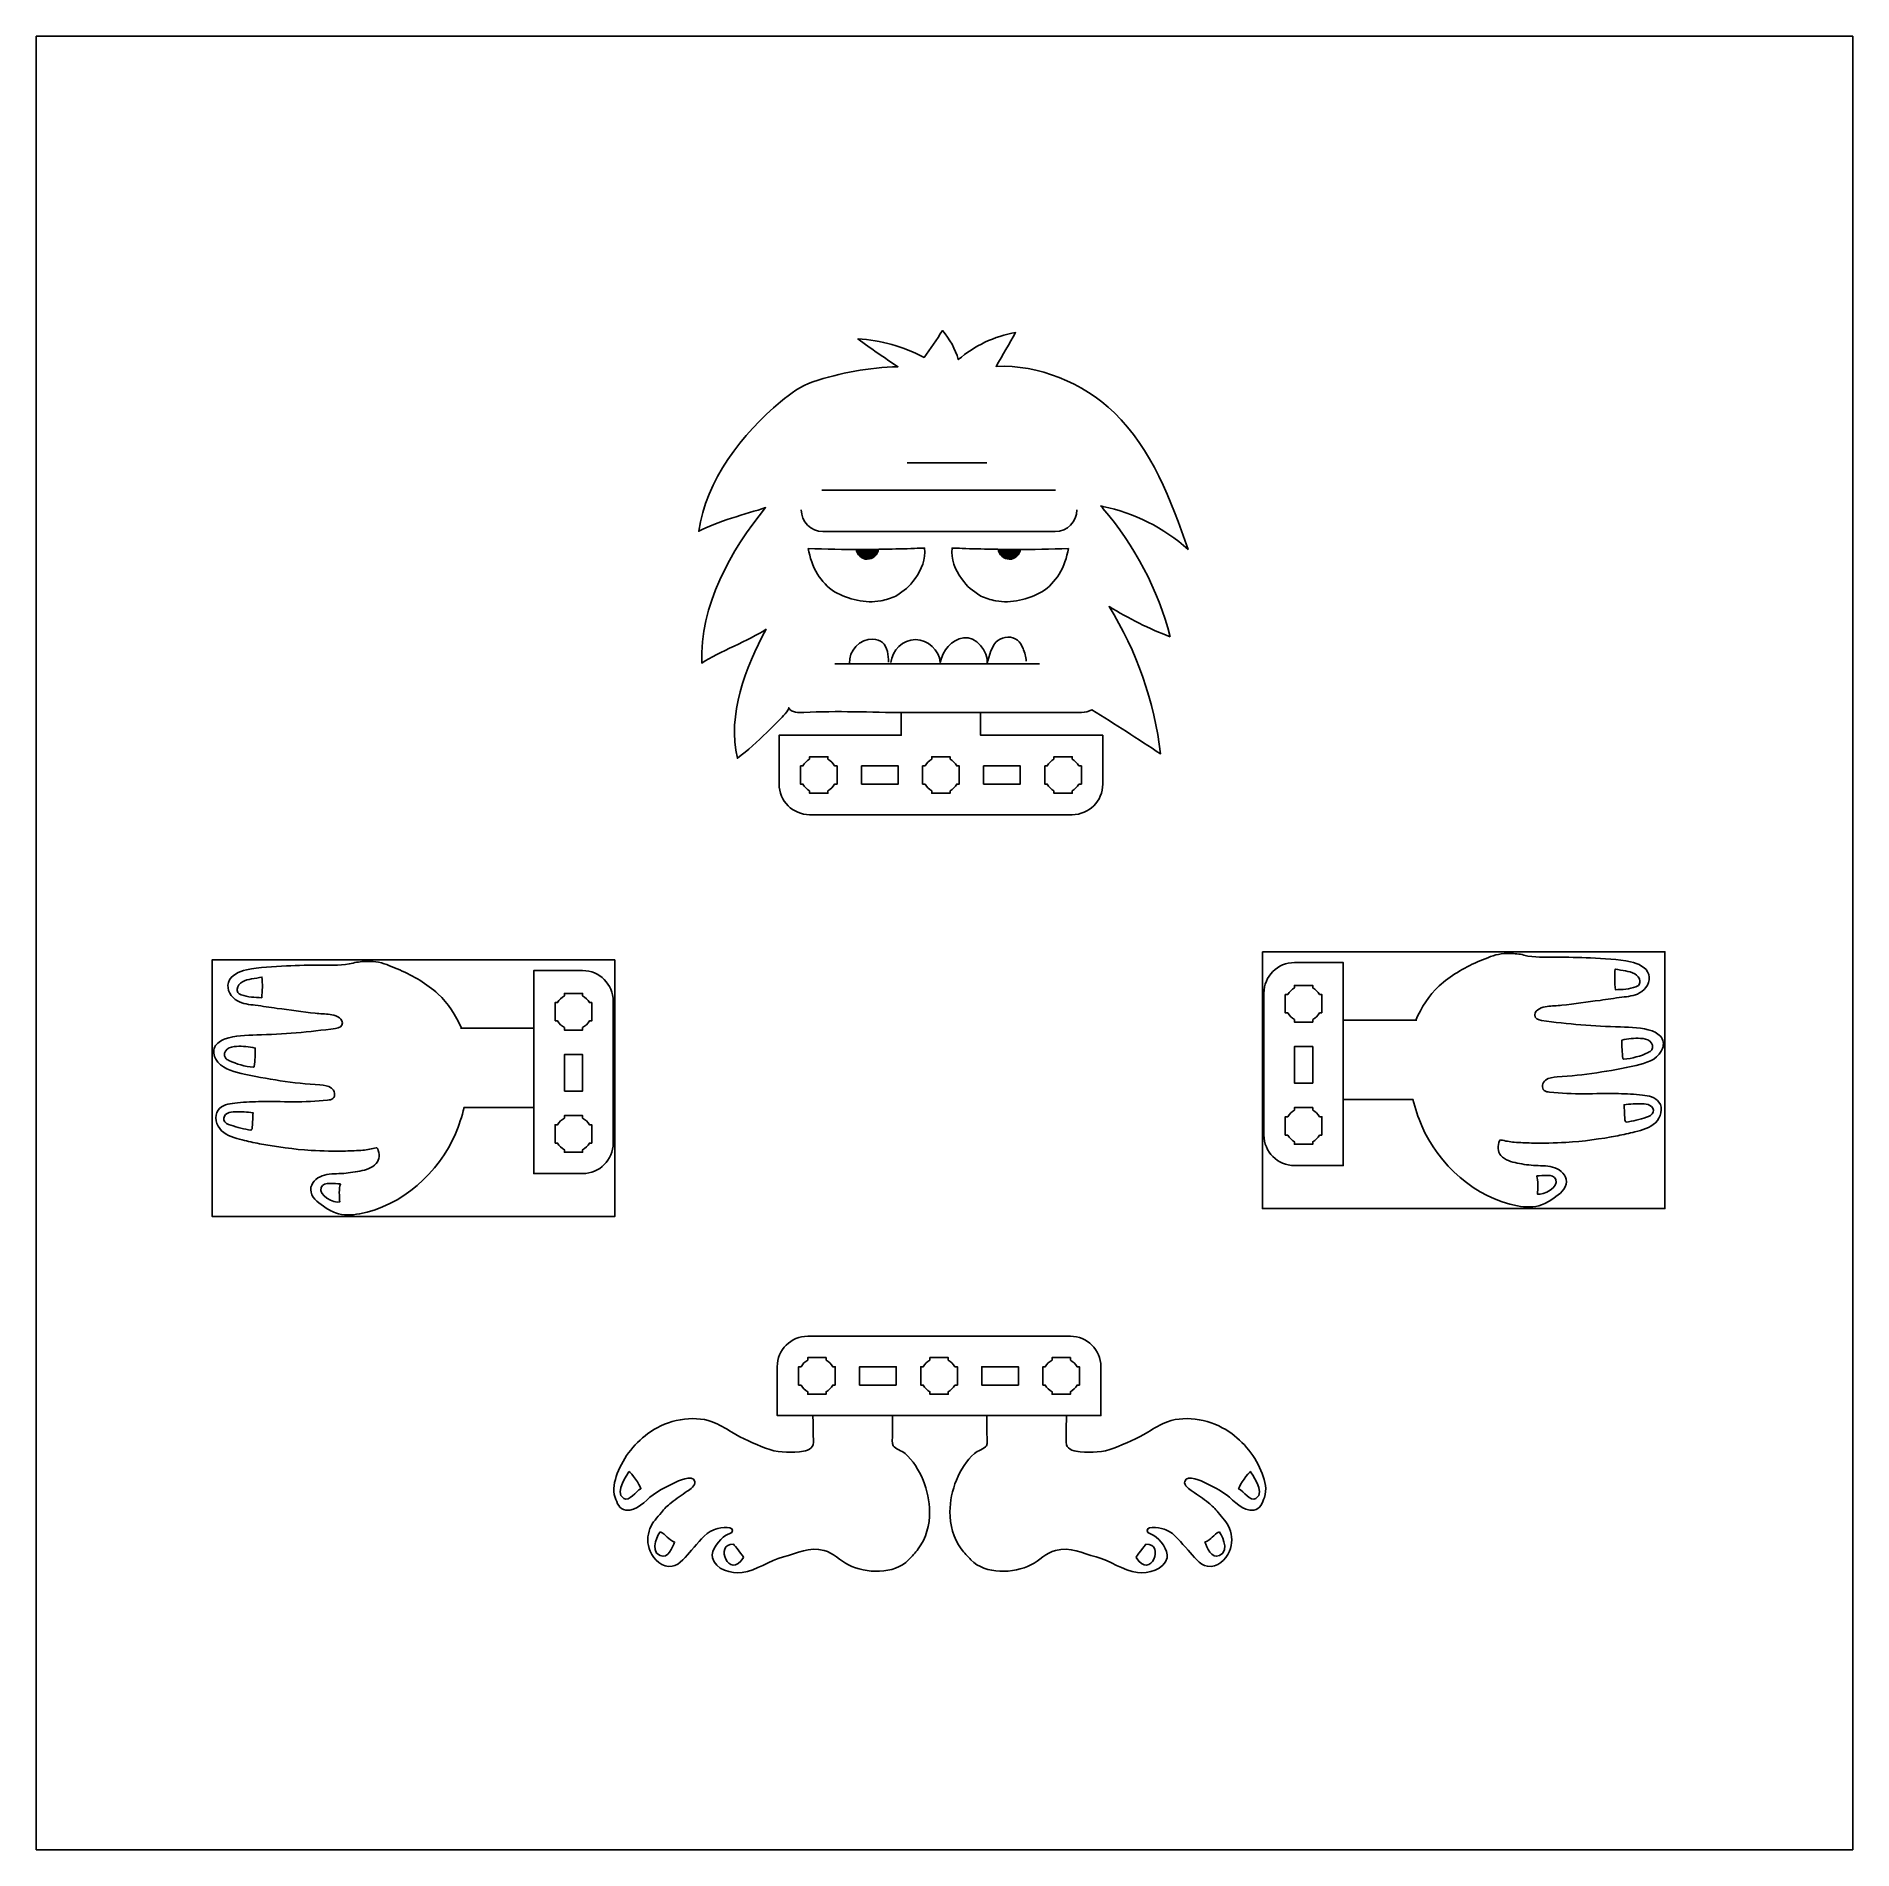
# Model space of a CAD drawing. Extents: x 0 to 843, y 0 to 842.
import ezdxf

# ---------------------------------------------------------------- set-up
doc = ezdxf.new("R2010")
doc.units = 0
doc.header["$MEASUREMENT"] = 0
doc.layers.add('LAYER_1', color=7, linetype='CONTINUOUS')

# ---------------------------------------------------------------- blocks, each defined once
blk = doc.blocks.new('BLOCK_2')
at = {"layer": 'LAYER_1'}
blk.add_lwpolyline([(569.13, 416.89), (756.03, 416.89), (756.03, 297.64), (569.13, 297.64), (569.13, 416.89)], dxfattribs=at)
at = {"layer": 'LAYER_1', "color": 250}
for points in [[(606.73, 385.15), (606.73, 385.88)], [(640.83, 385.15), (640.33, 385.15)]]:
    blk.add_lwpolyline(points, dxfattribs=at)
at = {"layer": 'LAYER_1', "color": 7}
blk.add_lwpolyline([(592.55, 355.88), (584.05, 355.88), (584.05, 372.88), (592.55, 372.88), (592.55, 355.88)], dxfattribs=at)
at = {"layer": 'LAYER_1', "color": 250}
for points, knots in [([(734.08, 331.48), (726.16, 329.92), (718.13, 328.89), (710.07, 328.38), (704.75, 328.04), (699.41, 327.94), (694.07, 328.07), (691.4, 328.13), (688.74, 328.26), (686.08, 328.44), (683.98, 328.59), (681.92, 329.09), (679.85, 329.48), (679.71, 329.5), (679.56, 329.53), (679.44, 329.46), (679.32, 329.39), (679.26, 329.26), (679.2, 329.13), (678.29, 326.93), (678.23, 324.1), (679.91, 322.23), (681.8, 320.13), (684.7, 319.3), (687.46, 318.74), (690.3, 318.17), (693.18, 317.78), (696.07, 317.64), (699.05, 317.49), (702.11, 317.6), (704.92, 316.6), (707.73, 315.6), (710.29, 313.12), (710.28, 310.13), (710.26, 306.77), (707.19, 304.32), (704.39, 302.46), (702.6, 301.26), (700.77, 300.07), (698.75, 299.33), (695.22, 298.06), (691.32, 298.24), (687.63, 298.9), (668.15, 302.38), (650.7, 318.22), (643.1, 336.13), (641.43, 340.07), (640.08, 344.14), (639.07, 348.3), (639.07, 348.3), (606.73, 348.3), (606.73, 348.3), (606.73, 348.3), (606.73, 385.15), (606.73, 385.15), (606.73, 385.15), (640.33, 385.15), (640.33, 385.15), (643.07, 391.08), (646.35, 396.61), (651.21, 401.04), (656.35, 405.74), (662.66, 409.37), (668.97, 412.18), (670.53, 412.88), (672.15, 413.5), (673.74, 414.13), (677.06, 415.47), (680.42, 416.26), (684, 416.12), (686.21, 416.04), (688.46, 415.92), (690.58, 415.33), (695.37, 413.99), (700.3, 414.47), (705.29, 414.43), (710.69, 414.39), (716.09, 414.24), (721.49, 413.99), (727.54, 413.71), (734.17, 413.44), (740.09, 412.17), (743.6, 411.42), (747.46, 409.74), (748.49, 406.31), (749.48, 403.01), (747.25, 399.44), (744.26, 397.74), (741.74, 396.31), (738.81, 396.13), (736, 395.76), (732.63, 395.32), (729.28, 394.79), (725.92, 394.32), (720.01, 393.51), (714.09, 392.73), (708.17, 392.01), (705.89, 391.73), (703.58, 391.79), (701.31, 391.45), (699.13, 391.12), (695.9, 390.26), (695.59, 387.63), (695.38, 385.78), (697.27, 385.18), (698.73, 384.98), (710.87, 383.31), (723.11, 382.31), (735.36, 381.98), (740.31, 381.85), (745.38, 381.81), (750.03, 380.09), (751.96, 379.38), (753.9, 378.26), (754.79, 376.42), (755.65, 374.6), (755.31, 372.39), (754.32, 370.65), (752.05, 366.64), (747.11, 365.13), (742.61, 364.11), (730.56, 361.38), (718.3, 359.57), (705.98, 358.74), (704.1, 358.61), (702.1, 358.46), (700.61, 357.32), (699.12, 356.18), (698.56, 353.65), (700.01, 352.46), (700.68, 351.92), (701.59, 351.78), (702.44, 351.69), (713.06, 350.46), (723.8, 351.21), (734.48, 351.01), (738.19, 350.94), (741.89, 350.76), (745.58, 350.34), (748.43, 350.02), (751.56, 349.38), (753.26, 347.07), (755.35, 344.22), (754.19, 339.96), (751.63, 337.52), (749.07, 335.09), (745.51, 334.07), (742.08, 333.23), (739.43, 332.59), (736.76, 332.01), (734.08, 331.48)], [0, 0, 0, 0, 1, 1, 1, 2, 2, 2, 3, 3, 3, 4, 4, 4, 5, 5, 5, 6, 6, 6, 7, 7, 7, 8, 8, 8, 9, 9, 9, 10, 10, 10, 11, 11, 11, 12, 12, 12, 13, 13, 13, 14, 14, 14, 15, 15, 15, 16, 16, 16, 17, 17, 17, 18, 18, 18, 19, 19, 19, 20, 20, 20, 21, 21, 21, 22, 22, 22, 23, 23, 23, 24, 24, 24, 25, 25, 25, 26, 26, 26, 27, 27, 27, 28, 28, 28, 29, 29, 29, 30, 30, 30, 31, 31, 31, 32, 32, 32, 33, 33, 33, 34, 34, 34, 35, 35, 35, 36, 36, 36, 37, 37, 37, 38, 38, 38, 39, 39, 39, 40, 40, 40, 41, 41, 41, 42, 42, 42, 43, 43, 43, 44, 44, 44, 45, 45, 45, 46, 46, 46, 47, 47, 47, 48, 48, 48, 49, 49, 49, 50, 50, 50, 50]), ([(606.73, 385.15), (606.73, 385.15), (606.73, 385.88), (606.73, 385.88), (606.73, 385.88), (606.73, 411.85), (606.73, 411.85), (606.73, 411.85), (584.05, 411.85), (584.05, 411.85), (576.22, 411.85), (569.88, 405.5), (569.88, 397.67), (569.88, 397.67), (569.88, 331.78), (569.88, 331.78), (569.88, 323.96), (576.22, 317.61), (584.05, 317.61), (584.05, 317.61), (606.73, 317.61), (606.73, 317.61), (606.73, 317.61), (606.73, 348.3), (606.73, 348.3)], [0, 0, 0, 0, 1, 1, 1, 2, 2, 2, 3, 3, 3, 4, 4, 4, 5, 5, 5, 6, 6, 6, 7, 7, 7, 8, 8, 8, 8]), ([(742.52, 400.61), (739.51, 399.49), (736.23, 399.36), (733.02, 399.25), (732.68, 402.43), (732.65, 405.65), (732.92, 408.85), (734.54, 408.55), (736.15, 408.25), (737.77, 407.96), (739.22, 407.69), (740.7, 407.42), (741.99, 406.69), (743.27, 405.96), (744.34, 404.68), (744.41, 403.21), (744.45, 402.5), (744.23, 401.76), (743.72, 401.27), (743.38, 400.96), (742.95, 400.77), (742.52, 400.61)], [0, 0, 0, 0, 1, 1, 1, 2, 2, 2, 3, 3, 3, 4, 4, 4, 5, 5, 5, 6, 6, 6, 7, 7, 7, 7]), ([(744.41, 403.21), (744.45, 402.5), (744.23, 401.76), (743.72, 401.27), (743.38, 400.96), (742.95, 400.77), (742.52, 400.61), (739.51, 399.49), (736.23, 399.36), (733.02, 399.25), (732.68, 402.43), (732.65, 405.65), (732.92, 408.85), (734.54, 408.55), (736.15, 408.25), (737.77, 407.96), (739.22, 407.69), (740.7, 407.42), (741.99, 406.69), (743.27, 405.96), (744.34, 404.68), (744.41, 403.21)], [0, 0, 0, 0, 1, 1, 1, 2, 2, 2, 3, 3, 3, 4, 4, 4, 5, 5, 5, 6, 6, 6, 7, 7, 7, 7]), ([(732.92, 408.85), (734.54, 408.55), (736.15, 408.25), (737.77, 407.96), (739.22, 407.69), (740.7, 407.42), (741.99, 406.69), (743.27, 405.96), (744.34, 404.68), (744.41, 403.21), (744.45, 402.5), (744.23, 401.76), (743.72, 401.27), (743.38, 400.96), (742.95, 400.77), (742.52, 400.61), (739.51, 399.49), (736.23, 399.36), (733.02, 399.25), (732.68, 402.43), (732.65, 405.65), (732.92, 408.85)], [0, 0, 0, 0, 1, 1, 1, 2, 2, 2, 3, 3, 3, 4, 4, 4, 5, 5, 5, 6, 6, 6, 7, 7, 7, 7]), ([(748.27, 370.13), (744.71, 368.38), (740.82, 367.3), (736.86, 367), (736.79, 367), (736.71, 366.99), (736.64, 367.04), (736.56, 367.09), (736.54, 367.21), (736.53, 367.3), (736.14, 370.12), (735.97, 372.98), (736.03, 375.83), (738.86, 376.56), (741.8, 376.84), (744.71, 376.67), (746.24, 376.58), (747.84, 376.33), (749.04, 375.38), (750.23, 374.42), (750.8, 372.54), (749.89, 371.31), (749.49, 370.77), (748.87, 370.43), (748.27, 370.13)], [0, 0, 0, 0, 1, 1, 1, 2, 2, 2, 3, 3, 3, 4, 4, 4, 5, 5, 5, 6, 6, 6, 7, 7, 7, 8, 8, 8, 8]), ([(749.89, 371.31), (749.49, 370.77), (748.87, 370.43), (748.27, 370.13), (744.71, 368.38), (740.82, 367.3), (736.86, 367), (736.79, 367), (736.71, 366.99), (736.64, 367.04), (736.56, 367.09), (736.54, 367.21), (736.53, 367.3), (736.14, 370.12), (735.97, 372.98), (736.03, 375.83), (738.86, 376.56), (741.8, 376.84), (744.71, 376.67), (746.24, 376.58), (747.84, 376.33), (749.04, 375.38), (750.23, 374.42), (750.8, 372.54), (749.89, 371.31)], [0, 0, 0, 0, 1, 1, 1, 2, 2, 2, 3, 3, 3, 4, 4, 4, 5, 5, 5, 6, 6, 6, 7, 7, 7, 8, 8, 8, 8]), ([(736.03, 375.83), (738.86, 376.56), (741.8, 376.84), (744.71, 376.67), (746.24, 376.58), (747.84, 376.33), (749.04, 375.38), (750.23, 374.42), (750.8, 372.54), (749.89, 371.31), (749.49, 370.77), (748.87, 370.43), (748.27, 370.13), (744.71, 368.38), (740.82, 367.3), (736.86, 367), (736.79, 367), (736.71, 366.99), (736.64, 367.04), (736.56, 367.09), (736.54, 367.21), (736.53, 367.3), (736.14, 370.12), (735.97, 372.98), (736.03, 375.83)], [0, 0, 0, 0, 1, 1, 1, 2, 2, 2, 3, 3, 3, 4, 4, 4, 5, 5, 5, 6, 6, 6, 7, 7, 7, 8, 8, 8, 8]), ([(750.59, 342.43), (750.21, 341.1), (748.74, 340.47), (747.42, 340.05), (744.33, 339.07), (741.18, 338.28), (737.99, 337.71), (737.51, 338.02), (737.44, 338.68), (737.4, 339.26), (737.28, 341.46), (737.16, 343.67), (737.04, 345.86), (739.81, 346.23), (742.61, 346.38), (745.41, 346.29), (746.66, 346.26), (747.95, 346.17), (749.04, 345.54), (750.13, 344.92), (750.93, 343.63), (750.59, 342.43)], [0, 0, 0, 0, 1, 1, 1, 2, 2, 2, 3, 3, 3, 4, 4, 4, 5, 5, 5, 6, 6, 6, 7, 7, 7, 7]), ([(750.59, 342.43), (750.21, 341.1), (748.74, 340.47), (747.42, 340.05), (744.33, 339.07), (741.18, 338.28), (737.99, 337.71), (737.51, 338.02), (737.44, 338.68), (737.4, 339.26), (737.28, 341.46), (737.16, 343.67), (737.04, 345.86), (739.81, 346.23), (742.61, 346.38), (745.41, 346.29), (746.66, 346.26), (747.95, 346.17), (749.04, 345.54), (750.13, 344.92), (750.93, 343.63), (750.59, 342.43)], [0, 0, 0, 0, 1, 1, 1, 2, 2, 2, 3, 3, 3, 4, 4, 4, 5, 5, 5, 6, 6, 6, 7, 7, 7, 7]), ([(750.59, 342.43), (750.21, 341.1), (748.74, 340.47), (747.42, 340.05), (744.33, 339.07), (741.18, 338.28), (737.99, 337.71), (737.51, 338.02), (737.44, 338.68), (737.4, 339.26), (737.28, 341.46), (737.16, 343.67), (737.04, 345.86), (739.81, 346.23), (742.61, 346.38), (745.41, 346.29), (746.66, 346.26), (747.95, 346.17), (749.04, 345.54), (750.13, 344.92), (750.93, 343.63), (750.59, 342.43)], [0, 0, 0, 0, 1, 1, 1, 2, 2, 2, 3, 3, 3, 4, 4, 4, 5, 5, 5, 6, 6, 6, 7, 7, 7, 7]), ([(705.38, 311.21), (706.96, 307.44), (699.6, 303.69), (696.84, 304.4), (696.95, 306.5), (697.28, 311.24), (696.5, 312.54), (696.42, 312.61), (696.48, 312.79), (696.65, 312.92), (699, 312.74), (704.18, 314.06), (705.38, 311.21)], [0, 0, 0, 0, 1, 1, 1, 2, 2, 2, 3, 3, 3, 4, 4, 4, 4]), ([(696.84, 304.4), (696.95, 306.5), (697.28, 311.24), (696.5, 312.54), (696.42, 312.61), (696.48, 312.79), (696.65, 312.92), (699, 312.74), (704.18, 314.06), (705.38, 311.21), (706.96, 307.44), (699.6, 303.69), (696.84, 304.4)], [0, 0, 0, 0, 1, 1, 1, 2, 2, 2, 3, 3, 3, 4, 4, 4, 4]), ([(696.65, 312.92), (699, 312.74), (704.18, 314.06), (705.38, 311.21), (706.96, 307.44), (699.6, 303.69), (696.84, 304.4), (696.95, 306.5), (697.28, 311.24), (696.5, 312.54), (696.42, 312.61), (696.48, 312.79), (696.65, 312.92)], [0, 0, 0, 0, 1, 1, 1, 2, 2, 2, 3, 3, 3, 4, 4, 4, 4])]:
    blk.add_open_spline(points, degree=3, knots=knots, dxfattribs=at)
at = {"layer": 'LAYER_1', "color": 7}
for points in [[(596.8, 388.47), (596.8, 388.47), (595.67, 388.47), (595.67, 388.47), (594.92, 387.18), (593.84, 386.11), (592.55, 385.36), (592.55, 385.36), (592.55, 384.22), (592.55, 384.22), (592.55, 384.22), (588.3, 384.22), (588.3, 384.22), (588.3, 384.22), (584.05, 384.22), (584.05, 384.22), (584.05, 384.22), (584.05, 385.36), (584.05, 385.36), (582.76, 386.11), (581.68, 387.18), (580.93, 388.47), (580.93, 388.47), (579.8, 388.47), (579.8, 388.47), (579.8, 388.47), (579.8, 392.73), (579.8, 392.73), (579.8, 392.73), (579.8, 396.98), (579.8, 396.98), (579.8, 396.98), (580.93, 396.98), (580.93, 396.98), (581.68, 398.27), (582.76, 399.35), (584.05, 400.09), (584.05, 400.09), (584.05, 401.23), (584.05, 401.23), (584.05, 401.23), (588.3, 401.23), (588.3, 401.23), (588.3, 401.23), (592.55, 401.23), (592.55, 401.23), (592.55, 401.23), (592.55, 400.09), (592.55, 400.09), (593.84, 399.35), (594.92, 398.27), (595.67, 396.98), (595.67, 396.98), (596.8, 396.98), (596.8, 396.98), (596.8, 396.98), (596.8, 392.73), (596.8, 392.73), (596.8, 392.73), (596.8, 388.47), (596.8, 388.47)], [(596.8, 331.78), (596.8, 331.78), (595.67, 331.78), (595.67, 331.78), (594.92, 330.49), (593.84, 329.42), (592.55, 328.67), (592.55, 328.67), (592.55, 327.53), (592.55, 327.53), (592.55, 327.53), (588.3, 327.53), (588.3, 327.53), (588.3, 327.53), (584.05, 327.53), (584.05, 327.53), (584.05, 327.53), (584.05, 328.67), (584.05, 328.67), (582.76, 329.42), (581.68, 330.49), (580.93, 331.78), (580.93, 331.78), (579.8, 331.78), (579.8, 331.78), (579.8, 331.78), (579.8, 336.03), (579.8, 336.03), (579.8, 336.03), (579.8, 340.29), (579.8, 340.29), (579.8, 340.29), (580.93, 340.29), (580.93, 340.29), (581.68, 341.58), (582.76, 342.65), (584.05, 343.4), (584.05, 343.4), (584.05, 344.54), (584.05, 344.54), (584.05, 344.54), (588.3, 344.54), (588.3, 344.54), (588.3, 344.54), (592.55, 344.54), (592.55, 344.54), (592.55, 344.54), (592.55, 343.4), (592.55, 343.4), (593.84, 342.65), (594.92, 341.58), (595.67, 340.29), (595.67, 340.29), (596.8, 340.29), (596.8, 340.29), (596.8, 340.29), (596.8, 336.03), (596.8, 336.03), (596.8, 336.03), (596.8, 331.78), (596.8, 331.78)]]:
    blk.add_open_spline(points, degree=3, knots=[0, 0, 0, 0, 1, 1, 1, 2, 2, 2, 3, 3, 3, 4, 4, 4, 5, 5, 5, 6, 6, 6, 7, 7, 7, 8, 8, 8, 9, 9, 9, 10, 10, 10, 11, 11, 11, 12, 12, 12, 13, 13, 13, 14, 14, 14, 15, 15, 15, 16, 16, 16, 17, 17, 17, 18, 18, 18, 19, 19, 19, 20, 20, 20, 20], dxfattribs=at)
blk = doc.blocks.new('BLOCK_3')
at = {"layer": 'LAYER_1'}
blk.add_lwpolyline([(268.53, 413.18), (81.63, 413.18), (81.63, 293.93), (268.53, 293.93), (268.53, 413.18)], dxfattribs=at)
at = {"layer": 'LAYER_1', "color": 250}
for points in [[(196.83, 381.45), (197.33, 381.45)], [(230.93, 381.45), (230.93, 382.17)]]:
    blk.add_lwpolyline(points, dxfattribs=at)
at = {"layer": 'LAYER_1', "color": 7}
blk.add_lwpolyline([(245.11, 352.17), (253.61, 352.17), (253.61, 369.17), (245.11, 369.17), (245.11, 352.17)], dxfattribs=at)
at = {"layer": 'LAYER_1', "color": 250}
for points, knots in [([(103.57, 327.77), (111.5, 326.21), (119.52, 325.18), (127.59, 324.67), (132.91, 324.33), (138.25, 324.24), (143.59, 324.37), (146.26, 324.42), (148.92, 324.55), (151.58, 324.74), (153.68, 324.88), (155.74, 325.38), (157.8, 325.77), (157.94, 325.79), (158.1, 325.82), (158.22, 325.75), (158.34, 325.68), (158.4, 325.55), (158.46, 325.42), (159.37, 323.22), (159.43, 320.39), (157.75, 318.53), (155.86, 316.42), (152.96, 315.59), (150.2, 315.04), (147.36, 314.46), (144.48, 314.08), (141.59, 313.93), (138.61, 313.79), (135.55, 313.89), (132.74, 312.89), (129.93, 311.89), (127.37, 309.42), (127.38, 306.42), (127.4, 303.06), (130.47, 300.62), (133.27, 298.75), (135.06, 297.55), (136.89, 296.37), (138.91, 295.62), (142.44, 294.35), (146.34, 294.54), (150.03, 295.2), (169.51, 298.67), (186.96, 314.51), (194.56, 332.42), (196.23, 336.37), (197.58, 340.43), (198.59, 344.59), (198.59, 344.59), (230.93, 344.59), (230.93, 344.59), (230.93, 344.59), (230.93, 381.45), (230.93, 381.45), (230.93, 381.45), (197.33, 381.45), (197.33, 381.45), (194.59, 387.38), (191.31, 392.91), (186.45, 397.33), (181.31, 402.04), (175, 405.66), (168.69, 408.47), (167.13, 409.17), (165.5, 409.79), (163.92, 410.42), (160.6, 411.76), (157.24, 412.55), (153.66, 412.41), (151.45, 412.33), (149.2, 412.21), (147.08, 411.62), (142.29, 410.28), (137.36, 410.76), (132.37, 410.72), (126.97, 410.68), (121.57, 410.54), (116.17, 410.29), (110.12, 410), (103.49, 409.74), (97.57, 408.46), (94.06, 407.71), (90.2, 406.04), (89.17, 402.6), (88.18, 399.3), (90.41, 395.74), (93.4, 394.04), (95.92, 392.6), (98.85, 392.42), (101.66, 392.05), (105.02, 391.61), (108.38, 391.08), (111.74, 390.61), (117.65, 389.8), (123.57, 389.03), (129.49, 388.3), (131.76, 388.02), (134.08, 388.08), (136.35, 387.74), (138.53, 387.41), (141.76, 386.55), (142.06, 383.92), (142.28, 382.07), (140.39, 381.47), (138.93, 381.28), (126.79, 379.6), (114.55, 378.6), (102.3, 378.28), (97.35, 378.14), (92.28, 378.1), (87.63, 376.38), (85.7, 375.67), (83.76, 374.55), (82.87, 372.71), (82.01, 370.89), (82.35, 368.68), (83.34, 366.95), (85.61, 362.93), (90.55, 361.42), (95.05, 360.41), (107.1, 357.67), (119.36, 355.87), (131.68, 355.04), (133.56, 354.91), (135.56, 354.75), (137.05, 353.62), (138.54, 352.47), (139.1, 349.95), (137.65, 348.75), (136.98, 348.21), (136.07, 348.08), (135.22, 347.99), (124.6, 346.75), (113.86, 347.5), (103.18, 347.3), (99.47, 347.24), (95.77, 347.05), (92.08, 346.63), (89.23, 346.31), (86.1, 345.67), (84.4, 343.37), (82.31, 340.51), (83.47, 336.25), (86.03, 333.81), (88.59, 331.38), (92.15, 330.37), (95.58, 329.53), (98.23, 328.88), (100.9, 328.3), (103.57, 327.77)], [0, 0, 0, 0, 1, 1, 1, 2, 2, 2, 3, 3, 3, 4, 4, 4, 5, 5, 5, 6, 6, 6, 7, 7, 7, 8, 8, 8, 9, 9, 9, 10, 10, 10, 11, 11, 11, 12, 12, 12, 13, 13, 13, 14, 14, 14, 15, 15, 15, 16, 16, 16, 17, 17, 17, 18, 18, 18, 19, 19, 19, 20, 20, 20, 21, 21, 21, 22, 22, 22, 23, 23, 23, 24, 24, 24, 25, 25, 25, 26, 26, 26, 27, 27, 27, 28, 28, 28, 29, 29, 29, 30, 30, 30, 31, 31, 31, 32, 32, 32, 33, 33, 33, 34, 34, 34, 35, 35, 35, 36, 36, 36, 37, 37, 37, 38, 38, 38, 39, 39, 39, 40, 40, 40, 41, 41, 41, 42, 42, 42, 43, 43, 43, 44, 44, 44, 45, 45, 45, 46, 46, 46, 47, 47, 47, 48, 48, 48, 49, 49, 49, 50, 50, 50, 50]), ([(95.14, 396.91), (98.15, 395.79), (101.43, 395.66), (104.64, 395.54), (104.98, 398.72), (105.01, 401.95), (104.74, 405.14), (103.12, 404.84), (101.51, 404.54), (99.89, 404.25), (98.44, 403.99), (96.96, 403.71), (95.67, 402.99), (94.39, 402.25), (93.32, 400.97), (93.25, 399.5), (93.21, 398.79), (93.43, 398.05), (93.94, 397.56), (94.28, 397.25), (94.71, 397.06), (95.14, 396.91)], [0, 0, 0, 0, 1, 1, 1, 2, 2, 2, 3, 3, 3, 4, 4, 4, 5, 5, 5, 6, 6, 6, 7, 7, 7, 7]), ([(93.25, 399.5), (93.21, 398.79), (93.43, 398.05), (93.94, 397.56), (94.28, 397.25), (94.71, 397.06), (95.14, 396.91), (98.15, 395.79), (101.43, 395.66), (104.64, 395.54), (104.98, 398.72), (105.01, 401.95), (104.74, 405.14), (103.12, 404.84), (101.51, 404.54), (99.89, 404.25), (98.44, 403.99), (96.96, 403.71), (95.67, 402.99), (94.39, 402.25), (93.32, 400.97), (93.25, 399.5)], [0, 0, 0, 0, 1, 1, 1, 2, 2, 2, 3, 3, 3, 4, 4, 4, 5, 5, 5, 6, 6, 6, 7, 7, 7, 7]), ([(104.74, 405.14), (103.12, 404.84), (101.51, 404.54), (99.89, 404.25), (98.44, 403.99), (96.96, 403.71), (95.67, 402.99), (94.39, 402.25), (93.32, 400.97), (93.25, 399.5), (93.21, 398.79), (93.43, 398.05), (93.94, 397.56), (94.28, 397.25), (94.71, 397.06), (95.14, 396.91), (98.15, 395.79), (101.43, 395.66), (104.64, 395.54), (104.98, 398.72), (105.01, 401.95), (104.74, 405.14)], [0, 0, 0, 0, 1, 1, 1, 2, 2, 2, 3, 3, 3, 4, 4, 4, 5, 5, 5, 6, 6, 6, 7, 7, 7, 7]), ([(230.93, 381.45), (230.93, 381.45), (230.93, 382.17), (230.93, 382.17), (230.93, 382.17), (230.93, 408.14), (230.93, 408.14), (230.93, 408.14), (253.61, 408.14), (253.61, 408.14), (261.44, 408.14), (267.78, 401.79), (267.78, 393.96), (267.78, 393.96), (267.78, 328.08), (267.78, 328.08), (267.78, 320.25), (261.44, 313.91), (253.61, 313.91), (253.61, 313.91), (230.93, 313.91), (230.93, 313.91), (230.93, 313.91), (230.93, 344.59), (230.93, 344.59)], [0, 0, 0, 0, 1, 1, 1, 2, 2, 2, 3, 3, 3, 4, 4, 4, 5, 5, 5, 6, 6, 6, 7, 7, 7, 8, 8, 8, 8]), ([(89.39, 366.42), (92.95, 364.67), (96.84, 363.59), (100.8, 363.29), (100.87, 363.29), (100.95, 363.29), (101.02, 363.33), (101.1, 363.38), (101.12, 363.5), (101.13, 363.59), (101.52, 366.42), (101.69, 369.28), (101.63, 372.12), (98.8, 372.85), (95.86, 373.13), (92.95, 372.96), (91.42, 372.88), (89.82, 372.62), (88.62, 371.67), (87.43, 370.71), (86.86, 368.83), (87.77, 367.6), (88.17, 367.06), (88.79, 366.72), (89.39, 366.42)], [0, 0, 0, 0, 1, 1, 1, 2, 2, 2, 3, 3, 3, 4, 4, 4, 5, 5, 5, 6, 6, 6, 7, 7, 7, 8, 8, 8, 8]), ([(87.77, 367.6), (88.17, 367.06), (88.79, 366.72), (89.39, 366.42), (92.95, 364.67), (96.84, 363.59), (100.8, 363.29), (100.87, 363.29), (100.95, 363.29), (101.02, 363.33), (101.1, 363.38), (101.12, 363.5), (101.13, 363.59), (101.52, 366.42), (101.69, 369.28), (101.63, 372.12), (98.8, 372.85), (95.86, 373.13), (92.95, 372.96), (91.42, 372.88), (89.82, 372.62), (88.62, 371.67), (87.43, 370.71), (86.86, 368.83), (87.77, 367.6)], [0, 0, 0, 0, 1, 1, 1, 2, 2, 2, 3, 3, 3, 4, 4, 4, 5, 5, 5, 6, 6, 6, 7, 7, 7, 8, 8, 8, 8]), ([(101.63, 372.12), (98.8, 372.85), (95.86, 373.13), (92.95, 372.96), (91.42, 372.88), (89.82, 372.62), (88.62, 371.67), (87.43, 370.71), (86.86, 368.83), (87.77, 367.6), (88.17, 367.06), (88.79, 366.72), (89.39, 366.42), (92.95, 364.67), (96.84, 363.59), (100.8, 363.29), (100.87, 363.29), (100.95, 363.29), (101.02, 363.33), (101.1, 363.38), (101.12, 363.5), (101.13, 363.59), (101.52, 366.42), (101.69, 369.28), (101.63, 372.12)], [0, 0, 0, 0, 1, 1, 1, 2, 2, 2, 3, 3, 3, 4, 4, 4, 5, 5, 5, 6, 6, 6, 7, 7, 7, 8, 8, 8, 8]), ([(87.07, 338.72), (87.45, 337.39), (88.92, 336.76), (90.24, 336.34), (93.33, 335.37), (96.48, 334.58), (99.67, 334), (100.15, 334.31), (100.22, 334.97), (100.26, 335.55), (100.38, 337.75), (100.5, 339.96), (100.62, 342.16), (97.85, 342.53), (95.05, 342.67), (92.25, 342.58), (91, 342.55), (89.71, 342.46), (88.62, 341.83), (87.53, 341.21), (86.73, 339.92), (87.07, 338.72)], [0, 0, 0, 0, 1, 1, 1, 2, 2, 2, 3, 3, 3, 4, 4, 4, 5, 5, 5, 6, 6, 6, 7, 7, 7, 7]), ([(87.07, 338.72), (87.45, 337.39), (88.92, 336.76), (90.24, 336.34), (93.33, 335.37), (96.48, 334.58), (99.67, 334), (100.15, 334.31), (100.22, 334.97), (100.26, 335.55), (100.38, 337.75), (100.5, 339.96), (100.62, 342.16), (97.85, 342.53), (95.05, 342.67), (92.25, 342.58), (91, 342.55), (89.71, 342.46), (88.62, 341.83), (87.53, 341.21), (86.73, 339.92), (87.07, 338.72)], [0, 0, 0, 0, 1, 1, 1, 2, 2, 2, 3, 3, 3, 4, 4, 4, 5, 5, 5, 6, 6, 6, 7, 7, 7, 7]), ([(87.07, 338.72), (87.45, 337.39), (88.92, 336.76), (90.24, 336.34), (93.33, 335.37), (96.48, 334.58), (99.67, 334), (100.15, 334.31), (100.22, 334.97), (100.26, 335.55), (100.38, 337.75), (100.5, 339.96), (100.62, 342.16), (97.85, 342.53), (95.05, 342.67), (92.25, 342.58), (91, 342.55), (89.71, 342.46), (88.62, 341.83), (87.53, 341.21), (86.73, 339.92), (87.07, 338.72)], [0, 0, 0, 0, 1, 1, 1, 2, 2, 2, 3, 3, 3, 4, 4, 4, 5, 5, 5, 6, 6, 6, 7, 7, 7, 7]), ([(132.28, 307.5), (130.7, 303.74), (138.06, 299.99), (140.82, 300.7), (140.71, 302.79), (140.38, 307.54), (141.16, 308.83), (141.24, 308.91), (141.18, 309.08), (141.01, 309.21), (138.66, 309.04), (133.48, 310.35), (132.28, 307.5)], [0, 0, 0, 0, 1, 1, 1, 2, 2, 2, 3, 3, 3, 4, 4, 4, 4]), ([(140.82, 300.7), (140.71, 302.79), (140.38, 307.54), (141.16, 308.83), (141.24, 308.91), (141.18, 309.08), (141.01, 309.21), (138.66, 309.04), (133.48, 310.35), (132.28, 307.5), (130.7, 303.74), (138.06, 299.99), (140.82, 300.7)], [0, 0, 0, 0, 1, 1, 1, 2, 2, 2, 3, 3, 3, 4, 4, 4, 4]), ([(141.01, 309.21), (138.66, 309.04), (133.48, 310.35), (132.28, 307.5), (130.7, 303.74), (138.06, 299.99), (140.82, 300.7), (140.71, 302.79), (140.38, 307.54), (141.16, 308.83), (141.24, 308.91), (141.18, 309.08), (141.01, 309.21)], [0, 0, 0, 0, 1, 1, 1, 2, 2, 2, 3, 3, 3, 4, 4, 4, 4])]:
    blk.add_open_spline(points, degree=3, knots=knots, dxfattribs=at)
at = {"layer": 'LAYER_1', "color": 7}
for points in [[(240.85, 384.77), (240.85, 384.77), (241.99, 384.77), (241.99, 384.77), (242.74, 383.47), (243.82, 382.4), (245.11, 381.65), (245.11, 381.65), (245.11, 380.51), (245.11, 380.51), (245.11, 380.51), (249.36, 380.51), (249.36, 380.51), (249.36, 380.51), (253.61, 380.51), (253.61, 380.51), (253.61, 380.51), (253.61, 381.65), (253.61, 381.65), (254.9, 382.4), (255.98, 383.47), (256.72, 384.77), (256.72, 384.77), (257.86, 384.77), (257.86, 384.77), (257.86, 384.77), (257.86, 389.02), (257.86, 389.02), (257.86, 389.02), (257.86, 393.27), (257.86, 393.27), (257.86, 393.27), (256.72, 393.27), (256.72, 393.27), (255.98, 394.56), (254.9, 395.64), (253.61, 396.38), (253.61, 396.38), (253.61, 397.52), (253.61, 397.52), (253.61, 397.52), (249.36, 397.52), (249.36, 397.52), (249.36, 397.52), (245.11, 397.52), (245.11, 397.52), (245.11, 397.52), (245.11, 396.38), (245.11, 396.38), (243.82, 395.64), (242.74, 394.56), (241.99, 393.27), (241.99, 393.27), (240.85, 393.27), (240.85, 393.27), (240.85, 393.27), (240.85, 389.02), (240.85, 389.02), (240.85, 389.02), (240.85, 384.77), (240.85, 384.77)], [(240.85, 328.07), (240.85, 328.07), (241.99, 328.07), (241.99, 328.07), (242.74, 326.78), (243.82, 325.71), (245.11, 324.96), (245.11, 324.96), (245.11, 323.82), (245.11, 323.82), (245.11, 323.82), (249.36, 323.82), (249.36, 323.82), (249.36, 323.82), (253.61, 323.82), (253.61, 323.82), (253.61, 323.82), (253.61, 324.96), (253.61, 324.96), (254.9, 325.71), (255.98, 326.78), (256.72, 328.07), (256.72, 328.07), (257.86, 328.07), (257.86, 328.07), (257.86, 328.07), (257.86, 332.32), (257.86, 332.32), (257.86, 332.32), (257.86, 336.58), (257.86, 336.58), (257.86, 336.58), (256.72, 336.58), (256.72, 336.58), (255.98, 337.87), (254.9, 338.94), (253.61, 339.69), (253.61, 339.69), (253.61, 340.83), (253.61, 340.83), (253.61, 340.83), (249.36, 340.83), (249.36, 340.83), (249.36, 340.83), (245.11, 340.83), (245.11, 340.83), (245.11, 340.83), (245.11, 339.69), (245.11, 339.69), (243.82, 338.94), (242.74, 337.87), (241.99, 336.58), (241.99, 336.58), (240.85, 336.58), (240.85, 336.58), (240.85, 336.58), (240.85, 332.32), (240.85, 332.32), (240.85, 332.32), (240.85, 328.07), (240.85, 328.07)]]:
    blk.add_open_spline(points, degree=3, knots=[0, 0, 0, 0, 1, 1, 1, 2, 2, 2, 3, 3, 3, 4, 4, 4, 5, 5, 5, 6, 6, 6, 7, 7, 7, 8, 8, 8, 9, 9, 9, 10, 10, 10, 11, 11, 11, 12, 12, 12, 13, 13, 13, 14, 14, 14, 15, 15, 15, 16, 16, 16, 17, 17, 17, 18, 18, 18, 19, 19, 19, 20, 20, 20, 20], dxfattribs=at)

msp = doc.modelspace()

# ---------------------------------------------------------------- hatches: boundary and pattern name
at = {"layer": 'LAYER_1'}
h = msp.add_hatch(color=250, dxfattribs=at)
h.dxf.hatch_style = 2
edge = h.paths.add_edge_path()
edge.add_spline(control_points=[(380.55, 603.73), (380.85, 601.22), (383.22, 599.12), (385.75, 599.13), (388.28, 599.13), (390.64, 601.24), (390.93, 603.76)], knot_values=[0, 0, 0, 0, 1, 1, 1, 2, 2, 2, 2], degree=3, periodic=0)
edge.add_line((390.93, 603.76), (380.55, 603.73))
h = msp.add_hatch(color=250, dxfattribs=at)
h.dxf.hatch_style = 2
edge = h.paths.add_edge_path()
edge.add_spline(control_points=[(456.88, 603.73), (456.58, 601.22), (454.21, 599.12), (451.68, 599.13), (449.15, 599.13), (446.79, 601.24), (446.5, 603.76)], knot_values=[0, 0, 0, 0, 1, 1, 1, 2, 2, 2, 2], degree=3, periodic=0)
edge.add_line((446.5, 603.76), (456.88, 603.73))

# ---------------------------------------------------------------- linework, layer by layer
msp.add_lwpolyline([(0, 841.89), (843.17, 841.89), (843.17, 0), (0, 0), (0, 841.89)], dxfattribs=at)
at = {"layer": 'LAYER_1', "color": 7}
for points in [[(404.3, 643.95), (441.24, 643.95)], [(364.63, 631.17), (473.19, 631.17)], [(370.69, 550.63), (465.69, 550.63)], [(383.07, 503.19), (400.08, 503.19), (400.08, 494.69), (383.07, 494.69), (383.07, 503.19)], [(439.76, 503.19), (456.77, 503.19), (456.77, 494.69), (439.76, 494.69), (439.76, 503.19)], [(399.21, 215.72), (382.2, 215.72), (382.2, 224.22), (399.21, 224.22), (399.21, 215.72)], [(455.9, 215.72), (438.9, 215.72), (438.9, 224.22), (455.9, 224.22), (455.9, 215.72)]]:
    msp.add_lwpolyline(points, dxfattribs=at)
at = {"layer": 'LAYER_1', "color": 250}
for points in [[(360.63, 201.55), (397.48, 201.55)], [(441.62, 201.55), (478.26, 201.55)]]:
    msp.add_lwpolyline(points, dxfattribs=at)
at = {"layer": 'LAYER_1', "color": 7}
for points, knots in [([(526.32, 563.11), (516.57, 566.86), (507.06, 571.57), (498.01, 577.15), (510.77, 556.55), (519.04, 532.97), (521.9, 508.77), (511.35, 515.7), (500.74, 522.53), (490.05, 529.27), (488.6, 528.43), (486.92, 527.96), (485.13, 527.96), (485.13, 527.96), (458.26, 527.96), (458.26, 527.96), (458.26, 527.96), (402.83, 527.96), (402.83, 527.96), (387.4, 527.96), (371.67, 528.86), (356.27, 527.94), (354.02, 527.81), (350.52, 527.77), (349.28, 530.2), (349.69, 529.39), (345.87, 525.39), (345.27, 524.79), (343.21, 522.76), (341.17, 520.71), (339.11, 518.68), (334.8, 514.42), (330.32, 510.36), (325.47, 506.72), (320.6, 527.05), (329.31, 548.75), (338.77, 566.59), (330.87, 561.4), (316.91, 556.17), (308.9, 550.9), (307.78, 577.34), (322.41, 603.41), (338.51, 623.06), (329.86, 620.24), (315.47, 616.57), (307.51, 612.08), (310.7, 635.43), (327.81, 657.69), (345.51, 672.24), (350.25, 676.14), (354.68, 679.41), (360.53, 681.49), (373.21, 685.77), (386.56, 688.13), (400, 688.48), (393.7, 692.61), (387.5, 696.91), (381.41, 701.37), (392.01, 700.87), (402.62, 697.91), (412.1, 692.82), (415.12, 696.87), (417.98, 701.03), (420.63, 705.29), (424.06, 701.34), (426.6, 696.69), (427.99, 691.82), (435.43, 698.27), (444.7, 702.63), (454.62, 704.38), (451.62, 699.17), (448.6, 693.93), (445.57, 688.67), (465.21, 689.38), (485.71, 681.31), (500.43, 667.13), (517.92, 650.28), (526.59, 626.59), (534.68, 603.71), (523.37, 613.76), (509.5, 620.71), (495.13, 623.59), (494.8, 623.66), (494.48, 623.73), (494.15, 623.79), (494.48, 623.41), (494.81, 623.04), (495.13, 622.66), (509.89, 605.6), (520.73, 584.96), (526.32, 563.11)], [0, 0, 0, 0, 1, 1, 1, 2, 2, 2, 3, 3, 3, 4, 4, 4, 5, 5, 5, 6, 6, 6, 7, 7, 7, 8, 8, 8, 9, 9, 9, 10, 10, 10, 11, 11, 11, 12, 12, 12, 13, 13, 13, 14, 14, 14, 15, 15, 15, 16, 16, 16, 17, 17, 17, 18, 18, 18, 19, 19, 19, 20, 20, 20, 21, 21, 21, 22, 22, 22, 23, 23, 23, 24, 24, 24, 25, 25, 25, 26, 26, 26, 27, 27, 27, 28, 28, 28, 29, 29, 29, 30, 30, 30, 30]), ([(483.03, 622.01), (483.03, 616.51), (478.53, 612.01), (473.03, 612.01), (473.03, 612.01), (365.1, 612.01), (365.1, 612.01), (359.6, 612.01), (355.1, 616.51), (355.1, 622.01)], [0, 0, 0, 0, 1, 1, 1, 2, 2, 2, 3, 3, 3, 3]), ([(495.13, 623.59), (495.13, 623.59), (495.13, 622.66), (495.13, 622.66), (494.81, 623.04), (494.48, 623.41), (494.15, 623.79), (494.48, 623.73), (494.8, 623.66), (495.13, 623.59)], [0, 0, 0, 0, 1, 1, 1, 2, 2, 2, 3, 3, 3, 3]), ([(382.97, 603.66), (374.75, 603.65), (366.54, 603.79), (358.33, 604.08), (359.06, 599.91), (360.43, 595.84), (362.63, 592.23), (364.63, 588.93), (367.34, 586.03), (370.59, 583.98), (377.12, 580.48), (384.77, 578.45), (392.07, 579.79), (394.46, 580.27), (396.8, 581.02), (399.03, 582.02), (403.21, 584.86), (405.01, 586.04), (408, 590.13), (410.99, 594.22), (412.87, 599.29), (412.36, 604.33), (410.8, 604.27), (409.23, 604.2), (407.67, 604.14), (403.02, 603.97), (398.38, 603.84), (393.73, 603.76), (390.14, 603.7), (386.56, 603.67), (382.97, 603.66)], [0, 0, 0, 0, 1, 1, 1, 2, 2, 2, 3, 3, 3, 4, 4, 4, 5, 5, 5, 6, 6, 6, 7, 7, 7, 8, 8, 8, 9, 9, 9, 10, 10, 10, 10]), ([(380.55, 603.73), (380.85, 601.22), (383.22, 599.12), (385.75, 599.13), (388.28, 599.13), (390.64, 601.24), (390.93, 603.76)], [0, 0, 0, 0, 1, 1, 1, 2, 2, 2, 2]), ([(454.46, 603.66), (462.67, 603.65), (470.89, 603.79), (479.1, 604.08), (478.37, 599.91), (476.99, 595.84), (474.8, 592.23), (472.79, 588.93), (470.09, 586.03), (466.84, 583.98), (460.3, 580.48), (452.66, 578.45), (445.36, 579.79), (442.97, 580.27), (440.62, 581.02), (438.4, 582.02), (434.21, 584.86), (432.42, 586.04), (429.43, 590.13), (426.44, 594.22), (424.55, 599.29), (425.07, 604.33), (426.63, 604.27), (428.19, 604.2), (429.76, 604.14), (434.4, 603.97), (439.05, 603.84), (443.7, 603.76), (447.28, 603.7), (450.87, 603.67), (454.46, 603.66)], [0, 0, 0, 0, 1, 1, 1, 2, 2, 2, 3, 3, 3, 4, 4, 4, 5, 5, 5, 6, 6, 6, 7, 7, 7, 8, 8, 8, 9, 9, 9, 10, 10, 10, 10]), ([(456.88, 603.73), (456.58, 601.22), (454.21, 599.12), (451.68, 599.13), (449.15, 599.13), (446.79, 601.24), (446.5, 603.76)], [0, 0, 0, 0, 1, 1, 1, 2, 2, 2, 2]), ([(377.5, 550.66), (376.97, 556.57), (382.42, 562.29), (388.35, 562.04), (389.97, 561.97), (391.61, 561.5), (392.85, 560.46), (395.14, 558.54), (395.57, 554.39), (395.63, 551.4)], [0, 0, 0, 0, 1, 1, 1, 2, 2, 2, 3, 3, 3, 3]), ([(396.72, 551.15), (397.12, 556.87), (402.41, 561.81), (408.13, 561.81), (413.86, 561.82), (419.16, 556.9), (419.57, 551.18), (420.73, 556.67), (424.9, 561.8), (430.44, 562.66), (435.97, 563.52), (442.1, 556.24), (441.44, 550.68), (442.13, 553.87), (443.67, 559.53), (446.34, 561.42), (449, 563.31), (452.94, 563.61), (455.46, 561.54), (456.66, 560.55), (457.45, 559.15), (458.04, 557.71), (458.83, 555.82), (459.33, 553.8), (459.53, 551.76)], [0, 0, 0, 0, 1, 1, 1, 2, 2, 2, 3, 3, 3, 4, 4, 4, 5, 5, 5, 6, 6, 6, 7, 7, 7, 8, 8, 8, 8]), ([(438.35, 528.34), (438.35, 528.34), (438.35, 517.37), (438.35, 517.37), (438.35, 517.37), (495.04, 517.37), (495.04, 517.37), (495.04, 517.37), (495.04, 494.69), (495.04, 494.69), (495.04, 486.86), (488.69, 480.52), (480.87, 480.52), (480.87, 480.52), (358.98, 480.52), (358.98, 480.52), (351.15, 480.52), (344.8, 486.86), (344.8, 494.69), (344.8, 494.69), (344.8, 517.37), (344.8, 517.37), (344.8, 517.37), (401.5, 517.37), (401.5, 517.37), (401.5, 517.37), (401.5, 528.34), (401.5, 528.34)], [0, 0, 0, 0, 1, 1, 1, 2, 2, 2, 3, 3, 3, 4, 4, 4, 5, 5, 5, 6, 6, 6, 7, 7, 7, 8, 8, 8, 9, 9, 9, 9]), ([(354.72, 503.19), (354.72, 503.19), (355.86, 503.19), (355.86, 503.19), (356.61, 504.48), (357.69, 505.56), (358.98, 506.31), (358.98, 506.31), (358.98, 507.44), (358.98, 507.44), (358.98, 507.44), (363.23, 507.44), (363.23, 507.44), (363.23, 507.44), (367.48, 507.44), (367.48, 507.44), (367.48, 507.44), (367.48, 506.31), (367.48, 506.31), (368.77, 505.56), (369.85, 504.48), (370.59, 503.19), (370.59, 503.19), (371.73, 503.19), (371.73, 503.19), (371.73, 503.19), (371.73, 498.94), (371.73, 498.94), (371.73, 498.94), (371.73, 494.69), (371.73, 494.69), (371.73, 494.69), (370.59, 494.69), (370.59, 494.69), (369.85, 493.4), (368.77, 492.32), (367.48, 491.57), (367.48, 491.57), (367.48, 490.44), (367.48, 490.44), (367.48, 490.44), (363.23, 490.44), (363.23, 490.44), (363.23, 490.44), (358.98, 490.44), (358.98, 490.44), (358.98, 490.44), (358.98, 491.57), (358.98, 491.57), (357.69, 492.32), (356.61, 493.4), (355.86, 494.69), (355.86, 494.69), (354.72, 494.69), (354.72, 494.69), (354.72, 494.69), (354.72, 498.94), (354.72, 498.94), (354.72, 498.94), (354.72, 503.19), (354.72, 503.19)], [0, 0, 0, 0, 1, 1, 1, 2, 2, 2, 3, 3, 3, 4, 4, 4, 5, 5, 5, 6, 6, 6, 7, 7, 7, 8, 8, 8, 9, 9, 9, 10, 10, 10, 11, 11, 11, 12, 12, 12, 13, 13, 13, 14, 14, 14, 15, 15, 15, 16, 16, 16, 17, 17, 17, 18, 18, 18, 19, 19, 19, 20, 20, 20, 20]), ([(411.42, 503.19), (411.42, 503.19), (412.56, 503.19), (412.56, 503.19), (413.3, 504.48), (414.38, 505.56), (415.67, 506.31), (415.67, 506.31), (415.67, 507.44), (415.67, 507.44), (415.67, 507.44), (419.92, 507.44), (419.92, 507.44), (419.92, 507.44), (424.17, 507.44), (424.17, 507.44), (424.17, 507.44), (424.17, 506.31), (424.17, 506.31), (425.46, 505.56), (426.54, 504.48), (427.29, 503.19), (427.29, 503.19), (428.43, 503.19), (428.43, 503.19), (428.43, 503.19), (428.43, 498.94), (428.43, 498.94), (428.43, 498.94), (428.43, 494.69), (428.43, 494.69), (428.43, 494.69), (427.29, 494.69), (427.29, 494.69), (426.54, 493.4), (425.46, 492.32), (424.17, 491.57), (424.17, 491.57), (424.17, 490.44), (424.17, 490.44), (424.17, 490.44), (419.92, 490.44), (419.92, 490.44), (419.92, 490.44), (415.67, 490.44), (415.67, 490.44), (415.67, 490.44), (415.67, 491.57), (415.67, 491.57), (414.38, 492.32), (413.3, 493.4), (412.56, 494.69), (412.56, 494.69), (411.42, 494.69), (411.42, 494.69), (411.42, 494.69), (411.42, 498.94), (411.42, 498.94), (411.42, 498.94), (411.42, 503.19), (411.42, 503.19)], [0, 0, 0, 0, 1, 1, 1, 2, 2, 2, 3, 3, 3, 4, 4, 4, 5, 5, 5, 6, 6, 6, 7, 7, 7, 8, 8, 8, 9, 9, 9, 10, 10, 10, 11, 11, 11, 12, 12, 12, 13, 13, 13, 14, 14, 14, 15, 15, 15, 16, 16, 16, 17, 17, 17, 18, 18, 18, 19, 19, 19, 20, 20, 20, 20]), ([(468.11, 503.19), (468.11, 503.19), (469.25, 503.19), (469.25, 503.19), (470, 504.48), (471.07, 505.56), (472.36, 506.31), (472.36, 506.31), (472.36, 507.44), (472.36, 507.44), (472.36, 507.44), (476.61, 507.44), (476.61, 507.44), (476.61, 507.44), (480.87, 507.44), (480.87, 507.44), (480.87, 507.44), (480.87, 506.31), (480.87, 506.31), (482.16, 505.56), (483.23, 504.48), (483.98, 503.19), (483.98, 503.19), (485.12, 503.19), (485.12, 503.19), (485.12, 503.19), (485.12, 498.94), (485.12, 498.94), (485.12, 498.94), (485.12, 494.69), (485.12, 494.69), (485.12, 494.69), (483.98, 494.69), (483.98, 494.69), (483.23, 493.4), (482.16, 492.32), (480.87, 491.57), (480.87, 491.57), (480.87, 490.44), (480.87, 490.44), (480.87, 490.44), (476.61, 490.44), (476.61, 490.44), (476.61, 490.44), (472.36, 490.44), (472.36, 490.44), (472.36, 490.44), (472.36, 491.57), (472.36, 491.57), (471.07, 492.32), (470, 493.4), (469.25, 494.69), (469.25, 494.69), (468.11, 494.69), (468.11, 494.69), (468.11, 494.69), (468.11, 498.94), (468.11, 498.94), (468.11, 498.94), (468.11, 503.19), (468.11, 503.19)], [0, 0, 0, 0, 1, 1, 1, 2, 2, 2, 3, 3, 3, 4, 4, 4, 5, 5, 5, 6, 6, 6, 7, 7, 7, 8, 8, 8, 9, 9, 9, 10, 10, 10, 11, 11, 11, 12, 12, 12, 13, 13, 13, 14, 14, 14, 15, 15, 15, 16, 16, 16, 17, 17, 17, 18, 18, 18, 19, 19, 19, 20, 20, 20, 20]), ([(370.87, 215.72), (370.87, 215.72), (369.73, 215.72), (369.73, 215.72), (368.98, 214.43), (367.9, 213.35), (366.61, 212.61), (366.61, 212.61), (366.61, 211.47), (366.61, 211.47), (366.61, 211.47), (362.36, 211.47), (362.36, 211.47), (362.36, 211.47), (358.11, 211.47), (358.11, 211.47), (358.11, 211.47), (358.11, 212.61), (358.11, 212.61), (356.82, 213.35), (355.74, 214.43), (355, 215.72), (355, 215.72), (353.86, 215.72), (353.86, 215.72), (353.86, 215.72), (353.86, 219.97), (353.86, 219.97), (353.86, 219.97), (353.86, 224.23), (353.86, 224.23), (353.86, 224.23), (355, 224.23), (355, 224.23), (355.74, 225.52), (356.82, 226.59), (358.11, 227.34), (358.11, 227.34), (358.11, 228.48), (358.11, 228.48), (358.11, 228.48), (362.36, 228.48), (362.36, 228.48), (362.36, 228.48), (366.61, 228.48), (366.61, 228.48), (366.61, 228.48), (366.61, 227.34), (366.61, 227.34), (367.9, 226.59), (368.98, 225.52), (369.73, 224.23), (369.73, 224.23), (370.87, 224.23), (370.87, 224.23), (370.87, 224.23), (370.87, 219.97), (370.87, 219.97), (370.87, 219.97), (370.87, 215.72), (370.87, 215.72)], [0, 0, 0, 0, 1, 1, 1, 2, 2, 2, 3, 3, 3, 4, 4, 4, 5, 5, 5, 6, 6, 6, 7, 7, 7, 8, 8, 8, 9, 9, 9, 10, 10, 10, 11, 11, 11, 12, 12, 12, 13, 13, 13, 14, 14, 14, 15, 15, 15, 16, 16, 16, 17, 17, 17, 18, 18, 18, 19, 19, 19, 20, 20, 20, 20]), ([(427.56, 215.72), (427.56, 215.72), (426.42, 215.72), (426.42, 215.72), (425.67, 214.43), (424.6, 213.35), (423.31, 212.61), (423.31, 212.61), (423.31, 211.47), (423.31, 211.47), (423.31, 211.47), (419.05, 211.47), (419.05, 211.47), (419.05, 211.47), (414.8, 211.47), (414.8, 211.47), (414.8, 211.47), (414.8, 212.61), (414.8, 212.61), (413.51, 213.35), (412.44, 214.43), (411.69, 215.72), (411.69, 215.72), (410.55, 215.72), (410.55, 215.72), (410.55, 215.72), (410.55, 219.97), (410.55, 219.97), (410.55, 219.97), (410.55, 224.23), (410.55, 224.23), (410.55, 224.23), (411.69, 224.23), (411.69, 224.23), (412.44, 225.52), (413.51, 226.59), (414.8, 227.34), (414.8, 227.34), (414.8, 228.48), (414.8, 228.48), (414.8, 228.48), (419.05, 228.48), (419.05, 228.48), (419.05, 228.48), (423.31, 228.48), (423.31, 228.48), (423.31, 228.48), (423.31, 227.34), (423.31, 227.34), (424.6, 226.59), (425.67, 225.52), (426.42, 224.23), (426.42, 224.23), (427.56, 224.23), (427.56, 224.23), (427.56, 224.23), (427.56, 219.97), (427.56, 219.97), (427.56, 219.97), (427.56, 215.72), (427.56, 215.72)], [0, 0, 0, 0, 1, 1, 1, 2, 2, 2, 3, 3, 3, 4, 4, 4, 5, 5, 5, 6, 6, 6, 7, 7, 7, 8, 8, 8, 9, 9, 9, 10, 10, 10, 11, 11, 11, 12, 12, 12, 13, 13, 13, 14, 14, 14, 15, 15, 15, 16, 16, 16, 17, 17, 17, 18, 18, 18, 19, 19, 19, 20, 20, 20, 20]), ([(484.25, 215.72), (484.25, 215.72), (483.11, 215.72), (483.11, 215.72), (482.37, 214.43), (481.29, 213.35), (480, 212.61), (480, 212.61), (480, 211.47), (480, 211.47), (480, 211.47), (475.75, 211.47), (475.75, 211.47), (475.75, 211.47), (471.49, 211.47), (471.49, 211.47), (471.49, 211.47), (471.49, 212.61), (471.49, 212.61), (470.21, 213.35), (469.13, 214.43), (468.38, 215.72), (468.38, 215.72), (467.24, 215.72), (467.24, 215.72), (467.24, 215.72), (467.24, 219.97), (467.24, 219.97), (467.24, 219.97), (467.24, 224.23), (467.24, 224.23), (467.24, 224.23), (468.38, 224.23), (468.38, 224.23), (469.13, 225.52), (470.21, 226.59), (471.49, 227.34), (471.49, 227.34), (471.49, 228.48), (471.49, 228.48), (471.49, 228.48), (475.75, 228.48), (475.75, 228.48), (475.75, 228.48), (480, 228.48), (480, 228.48), (480, 228.48), (480, 227.34), (480, 227.34), (481.29, 226.59), (482.37, 225.52), (483.11, 224.23), (483.11, 224.23), (484.25, 224.23), (484.25, 224.23), (484.25, 224.23), (484.25, 219.97), (484.25, 219.97), (484.25, 219.97), (484.25, 215.72), (484.25, 215.72)], [0, 0, 0, 0, 1, 1, 1, 2, 2, 2, 3, 3, 3, 4, 4, 4, 5, 5, 5, 6, 6, 6, 7, 7, 7, 8, 8, 8, 9, 9, 9, 10, 10, 10, 11, 11, 11, 12, 12, 12, 13, 13, 13, 14, 14, 14, 15, 15, 15, 16, 16, 16, 17, 17, 17, 18, 18, 18, 19, 19, 19, 20, 20, 20, 20])]:
    msp.add_open_spline(points, degree=3, knots=knots, dxfattribs=at)
at = {"layer": 'LAYER_1'}
for points in [[(380.55, 603.73), (380.85, 601.22), (383.22, 599.12), (385.75, 599.13), (388.28, 599.13), (390.64, 601.24), (390.93, 603.76)], [(456.88, 603.73), (456.58, 601.22), (454.21, 599.12), (451.68, 599.13), (449.15, 599.13), (446.79, 601.24), (446.5, 603.76)]]:
    msp.add_open_spline(points, degree=3, knots=[0, 0, 0, 0, 1, 1, 1, 2, 2, 2, 2], dxfattribs=at)
at = {"layer": 'LAYER_1', "color": 250}
for points, knots in [([(478.26, 201.55), (478.26, 201.55), (494.17, 201.55), (494.17, 201.55), (494.17, 201.55), (494.17, 224.22), (494.17, 224.22), (494.17, 232.05), (487.83, 238.4), (480, 238.4), (480, 238.4), (358.11, 238.4), (358.11, 238.4), (350.28, 238.4), (343.94, 232.05), (343.94, 224.22), (343.94, 224.22), (343.94, 201.55), (343.94, 201.55), (343.94, 201.55), (360.62, 201.55), (360.63, 201.55), (360.34, 201.22), (360.63, 199.37), (360.63, 198.96), (360.64, 197.03), (360.65, 195.11), (360.64, 193.18), (360.63, 191.61), (360.98, 189.47), (360.56, 187.95), (359.94, 185.71), (356.48, 184.86), (354.26, 184.72), (348.64, 184.35), (343.76, 184.34), (338.54, 186.44), (333.17, 188.6), (327.81, 190.84), (322.84, 193.84), (319.97, 195.57), (316.82, 197.55), (313.66, 198.68), (304.56, 201.96), (293.07, 199.44), (285.11, 194.04), (278.33, 189.44), (272.51, 182.36), (269.71, 174.61), (268.41, 170.98), (267.38, 167.3), (268.7, 163.52), (269.6, 160.96), (270.56, 158.02), (273.58, 157.65), (278.95, 156.98), (282.41, 161.92), (286.3, 164.73), (289.36, 166.93), (292.52, 168.56), (295.9, 170.2), (297.71, 171.08), (304.58, 174.53), (305.65, 170.96), (306.23, 169.04), (303.37, 167.3), (302.16, 166.45), (299.66, 164.66), (297.13, 162.96), (294.7, 161.04), (292.95, 159.66), (291.56, 158.35), (290.17, 156.55), (288.24, 154.05), (286.02, 152.17), (284.86, 149.14), (283.53, 145.68), (283.48, 141.97), (284.94, 138.54), (286.59, 134.64), (290.57, 130.83), (295.14, 131.55), (298.79, 132.13), (301.71, 136.45), (304.13, 139.04), (307.45, 142.58), (309.87, 146.6), (314.52, 148.51), (315.8, 149.04), (323.1, 150.99), (323.17, 148.13), (323.2, 146.83), (320.92, 146.5), (319.99, 145.92), (317.26, 144.2), (313.04, 138.97), (313.86, 135.56), (315.2, 129.95), (322.77, 128.09), (327.61, 128.72), (334.53, 129.63), (340.2, 134.17), (346.84, 135.94), (353.35, 137.66), (358.65, 140.78), (365.75, 138.92), (369.82, 137.86), (373.26, 134.18), (377.04, 132.26), (385.05, 128.2), (398.22, 127.64), (404.92, 134.5), (406.49, 136.11), (408.03, 137.84), (409.38, 139.63), (413.06, 144.54), (414.77, 150.8), (414.69, 156.92), (414.57, 166.48), (410.48, 177.45), (403.28, 183.93), (402.01, 185.07), (398.57, 186.28), (397.76, 187.48), (396.97, 188.65), (397.48, 191.35), (397.48, 192.71), (397.48, 193.31), (397.48, 201.55), (397.48, 201.55), (397.48, 201.55), (441.62, 201.55), (441.62, 201.55)], [0, 0, 0, 0, 1, 1, 1, 2, 2, 2, 3, 3, 3, 4, 4, 4, 5, 5, 5, 6, 6, 6, 7, 7, 7, 8, 8, 8, 9, 9, 9, 10, 10, 10, 11, 11, 11, 12, 12, 12, 13, 13, 13, 14, 14, 14, 15, 15, 15, 16, 16, 16, 17, 17, 17, 18, 18, 18, 19, 19, 19, 20, 20, 20, 21, 21, 21, 22, 22, 22, 23, 23, 23, 24, 24, 24, 25, 25, 25, 26, 26, 26, 27, 27, 27, 28, 28, 28, 29, 29, 29, 30, 30, 30, 31, 31, 31, 32, 32, 32, 33, 33, 33, 34, 34, 34, 35, 35, 35, 36, 36, 36, 37, 37, 37, 38, 38, 38, 39, 39, 39, 40, 40, 40, 41, 41, 41, 42, 42, 42, 43, 43, 43, 44, 44, 44, 44]), ([(441.3, 201.55), (441.3, 201.55), (441.3, 192.71), (441.3, 192.71), (441.3, 191.35), (441.81, 188.65), (441.02, 187.48), (440.21, 186.28), (436.77, 185.07), (435.5, 183.93), (428.3, 177.45), (424.21, 166.48), (424.09, 156.92), (424.01, 150.8), (425.72, 144.54), (429.4, 139.63), (430.75, 137.84), (432.29, 136.11), (433.86, 134.5), (440.56, 127.64), (453.74, 128.2), (461.74, 132.26), (465.52, 134.18), (468.96, 137.86), (473.04, 138.92), (480.12, 140.78), (485.43, 137.66), (491.93, 135.94), (498.58, 134.18), (504.25, 129.63), (511.17, 128.72), (516.01, 128.09), (523.58, 129.95), (524.92, 135.56), (525.74, 138.97), (521.52, 144.2), (518.79, 145.92), (517.86, 146.5), (515.58, 146.83), (515.61, 148.13), (515.68, 150.99), (522.98, 149.04), (524.26, 148.52), (528.91, 146.6), (531.33, 142.58), (534.65, 139.04), (537.06, 136.45), (539.99, 132.13), (543.64, 131.55), (548.21, 130.83), (552.19, 134.64), (553.84, 138.54), (555.3, 141.97), (555.25, 145.68), (553.92, 149.14), (552.76, 152.17), (550.54, 154.05), (548.61, 156.55), (547.22, 158.35), (545.83, 159.66), (544.08, 161.04), (541.65, 162.96), (539.12, 164.66), (536.62, 166.45), (535.41, 167.3), (532.55, 169.04), (533.13, 170.96), (534.2, 174.53), (541.07, 171.08), (542.88, 170.2), (546.26, 168.56), (549.42, 166.93), (552.48, 164.73), (556.37, 161.92), (559.83, 156.98), (565.2, 157.65), (568.22, 158.02), (569.18, 160.96), (570.08, 163.52), (571.4, 167.3), (570.37, 170.98), (569.06, 174.61), (566.27, 182.36), (560.45, 189.44), (553.67, 194.04), (545.71, 199.44), (534.22, 201.96), (525.12, 198.68), (521.96, 197.55), (518.81, 195.57), (515.94, 193.84), (510.97, 190.84), (505.61, 188.6), (500.24, 186.44), (495.02, 184.34), (490.14, 184.35), (484.52, 184.72), (482.29, 184.86), (478.84, 185.71), (478.22, 187.95), (477.8, 189.47), (478.15, 191.61), (478.14, 193.18), (478.13, 195.11), (478.14, 197.03), (478.15, 198.96), (478.15, 199.37), (478.44, 201.22), (478.15, 201.55)], [0, 0, 0, 0, 1, 1, 1, 2, 2, 2, 3, 3, 3, 4, 4, 4, 5, 5, 5, 6, 6, 6, 7, 7, 7, 8, 8, 8, 9, 9, 9, 10, 10, 10, 11, 11, 11, 12, 12, 12, 13, 13, 13, 14, 14, 14, 15, 15, 15, 16, 16, 16, 17, 17, 17, 18, 18, 18, 19, 19, 19, 20, 20, 20, 21, 21, 21, 22, 22, 22, 23, 23, 23, 24, 24, 24, 25, 25, 25, 26, 26, 26, 27, 27, 27, 28, 28, 28, 29, 29, 29, 30, 30, 30, 31, 31, 31, 32, 32, 32, 33, 33, 33, 34, 34, 34, 35, 35, 35, 36, 36, 36, 36]), ([(275, 175.54), (275.36, 175.1), (267.7, 165.92), (272.66, 163.04), (275.27, 161.53), (278.3, 166.46), (280.65, 167.6), (280.15, 169.22), (276.34, 175.24), (275, 175.54)], [0, 0, 0, 0, 1, 1, 1, 2, 2, 2, 3, 3, 3, 3]), ([(563.78, 175.54), (562.44, 175.24), (558.63, 169.22), (558.13, 167.6), (560.48, 166.46), (563.51, 161.53), (566.12, 163.04), (571.08, 165.92), (563.42, 175.1), (563.78, 175.54)], [0, 0, 0, 0, 1, 1, 1, 2, 2, 2, 3, 3, 3, 3]), ([(289.59, 147.59), (292.53, 146.37), (293.26, 143.73), (296.29, 142.82), (295.41, 140.43), (293.27, 134.85), (289.53, 136.56), (284.11, 139.03), (289.41, 147.42), (289.59, 147.59)], [0, 0, 0, 0, 1, 1, 1, 2, 2, 2, 3, 3, 3, 3]), ([(549.19, 147.59), (549.37, 147.42), (554.67, 139.03), (549.25, 136.56), (545.51, 134.85), (543.37, 140.43), (542.49, 142.82), (545.52, 143.73), (546.25, 146.37), (549.19, 147.59)], [0, 0, 0, 0, 1, 1, 1, 2, 2, 2, 3, 3, 3, 3]), ([(328.24, 135.63), (321.55, 124.76), (314.51, 142.43), (323.69, 141.8), (323.98, 141.31), (328.32, 136.2), (328.24, 135.63)], [0, 0, 0, 0, 1, 1, 1, 2, 2, 2, 2]), ([(510.54, 135.63), (510.46, 136.2), (514.8, 141.31), (515.09, 141.8), (524.27, 142.43), (517.23, 124.76), (510.54, 135.63)], [0, 0, 0, 0, 1, 1, 1, 2, 2, 2, 2])]:
    msp.add_open_spline(points, degree=3, knots=knots, dxfattribs=at)

# ---------------------------------------------------------------- block references
at = {"layer": 'LAYER_1'}
for name in ['BLOCK_3', 'BLOCK_2']:
    msp.add_blockref(name, (0, 0), dxfattribs=at)

doc.saveas('drawing.dxf')
